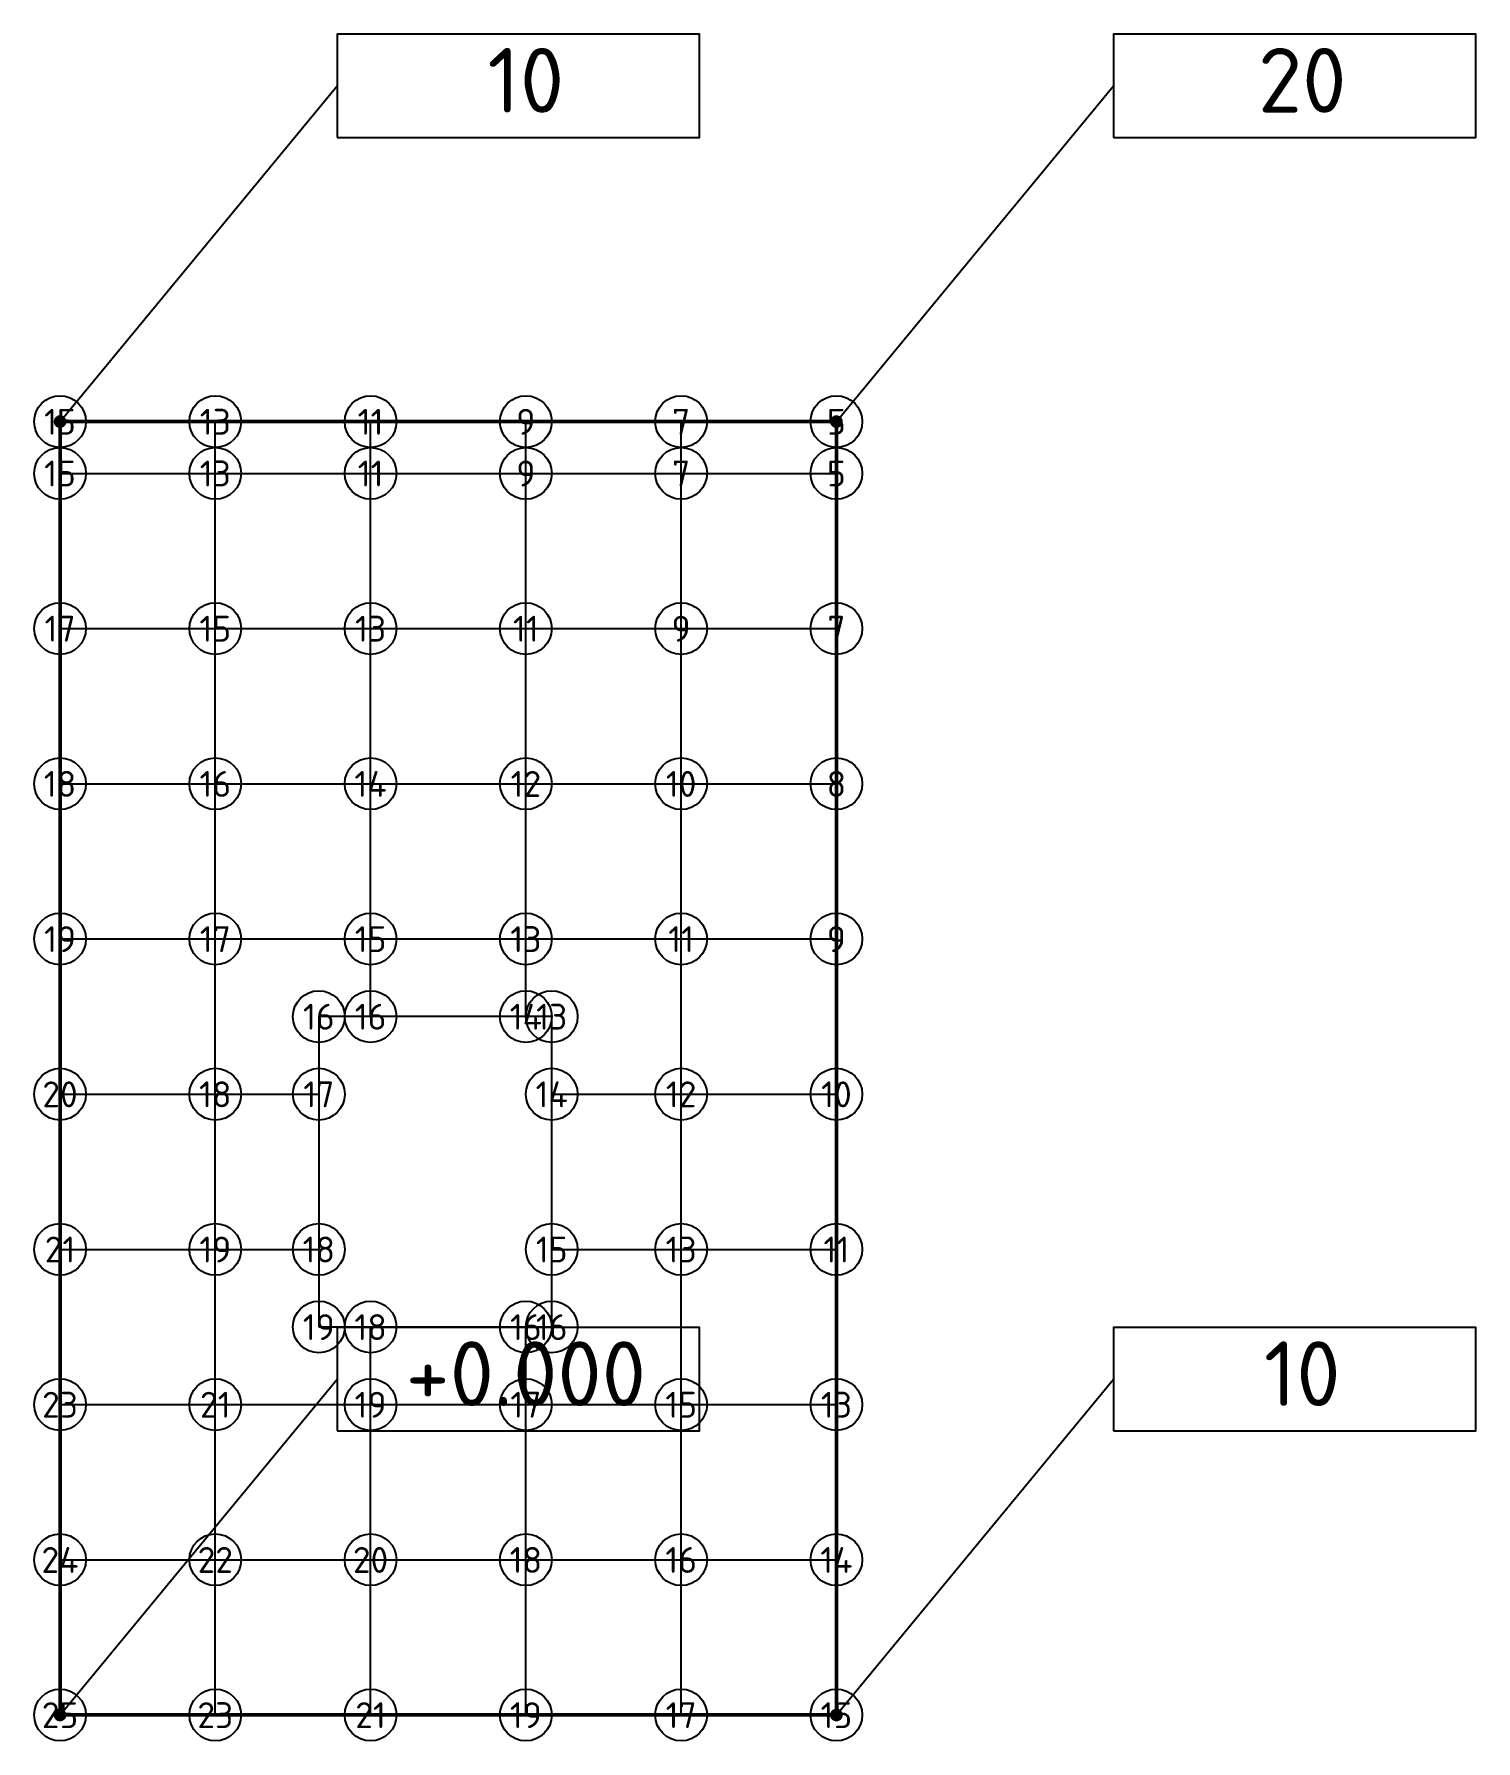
# Model space of a CAD drawing. Header units: millimetres. Extents: x -100 to 1164096, y -205848 to 318871.
# Drawn here: x -100 to 5471, y -100 to 6498 of the extents above; entities that cross this region are included whole.
import ezdxf
from ezdxf.enums import TextEntityAlignment as Align

# ---------------------------------------------------------------- set-up
doc = ezdxf.new("R2010")
doc.units = ezdxf.units.MM
doc.layers.add('контур', color=1, linetype='Continuous', lineweight=50)
for name, color, linetype in [('линии_высот', 8, 'Continuous'), ('областиvb', 1, 'Continuous'), ('опоры_текстvb', 9, 'Continuous'), ('опорыvb', 7, 'Continuous'), ('сеткаvb', 8, 'Continuous')]:
    doc.layers.add(name, color=color, linetype=linetype)
doc.styles.add('isocpeur', font='isocpeur.ttf')

# ---------------------------------------------------------------- blocks, each defined once
blk = doc.blocks.new('otmetka_oporvb')
at = {"linetype": 'ByBlock', "lineweight": -2}
blk.add_hatch(color=0, dxfattribs=at).paths.add_polyline_path([(-38, -32, 1), (38, 32, 1)])
at = {"color": 0, "linetype": 'ByBlock', "lineweight": -2}
blk.add_line((0, 0), (2142, 2596), dxfattribs=at)
at = {"color": 0}
blk.add_lwpolyline([(2142, 2196), (4942, 2196), (4942, 2996), (2142, 2996)], close=True, dxfattribs=at)
at = {"color": 0, "linetype": 'ByBlock', "lineweight": -2, "style": 'isocpeur'}
blk.add_attdef('OTM', text='', height=500, dxfattribs=at).set_placement((3600, 2639), align=Align.MIDDLE_CENTER)
blk = doc.blocks.new('opor_symb')
at = {"color": 0, "ltscale": 20}
blk.add_circle((0, 0), 100, dxfattribs=at)
at = {"layer": 'опоры_текстvb', "color": 0, "linetype": 'ByBlock', "lineweight": -2, "style": 'isocpeur'}
blk.add_attdef('COL', text='', height=100, dxfattribs=at).set_placement((0, -0.6), align=Align.MIDDLE_CENTER)

msp = doc.modelspace()

# ---------------------------------------------------------------- linework, layer by layer
at = {"layer": 'контур'}
msp.add_lwpolyline([(0, 0), (0, 5000), (3000, 5000), (3000, 0)], close=True, dxfattribs=at)
at = {"layer": 'линии_высот'}
msp.add_lwpolyline([(0, 0), (3000, 0), (3000, 5000), (0, 5000)], close=True, dxfattribs=at)
at = {"layer": 'областиvb'}
msp.add_lwpolyline([(1000, 1500), (1900, 1500), (1900, 2700), (1000, 2700)], close=True, dxfattribs=at)
at = {"layer": 'сеткаvb'}
for p, q in [((0, 0), (0, 5000)), ((0, 5000), (3000, 5000)), ((600, 0), (600, 5000)), ((1200, 2700), (1200, 5000)), ((1800, 2700), (1800, 5000)), ((2400, 0), (2400, 5000)), ((3000, 0), (3000, 5000)), ((0, 4800), (3000, 4800)), ((0, 4200), (3000, 4200)), ((0, 3600), (3000, 3600)), ((0, 3000), (3000, 3000)), ((1900, 2700), (1000, 2700)), ((0, 2400), (1000, 2400)), ((1900, 2400), (3000, 2400)), ((0, 1800), (1000, 1800)), ((1900, 1800), (3000, 1800)), ((1000, 1500), (1900, 1500)), ((1200, 0), (1200, 1500)), ((1800, 0), (1800, 1500)), ((0, 1200), (3000, 1200)), ((0, 600), (3000, 600)), ((0, 0), (3000, 0))]:
    msp.add_line(p, q, dxfattribs=at)

# ---------------------------------------------------------------- block references
at = {"xscale": 0.5, "yscale": 0.5, "zscale": 0.5}
for p, values in [((0, 5000), {'OTM': '10'}), ((3000, 5000), {'OTM': '20'}), ((0, 0), {'OTM': '+0.000'}), ((3000, 0), {'OTM': '10'})]:
    msp.add_blockref('otmetka_oporvb', p, dxfattribs=at).add_auto_attribs(values)
at = {"layer": 'опорыvb', "color": 221}
for p, values in [((0, 5000), {'COL': '15'}), ((600, 5000), {'COL': '13'}), ((1200, 5000), {'COL': '11'}), ((1800, 5000), {'COL': '9'}), ((2400, 5000), {'COL': '7'}), ((3000, 5000), {'COL': '5'}), ((0, 4800), {'COL': '15'}), ((600, 4800), {'COL': '13'}), ((1200, 4800), {'COL': '11'}), ((1800, 4800), {'COL': '9'}), ((2400, 4800), {'COL': '7'}), ((3000, 4800), {'COL': '5'}), ((600, 4200), {'COL': '15'}), ((1200, 4200), {'COL': '13'}), ((1800, 4200), {'COL': '11'}), ((2400, 4200), {'COL': '9'}), ((3000, 4200), {'COL': '7'}), ((600, 3600), {'COL': '16'}), ((1200, 3600), {'COL': '14'}), ((1800, 3600), {'COL': '12'}), ((2400, 3600), {'COL': '10'}), ((3000, 3600), {'COL': '8'}), ((1200, 3000), {'COL': '15'}), ((1800, 3000), {'COL': '13'}), ((2400, 3000), {'COL': '11'}), ((3000, 3000), {'COL': '9'}), ((1000, 2700), {'COL': '16'}), ((1200, 2700), {'COL': '16'}), ((1800, 2700), {'COL': '14'}), ((1900, 2700), {'COL': '13'}), ((1900, 2400), {'COL': '14'}), ((2400, 2400), {'COL': '12'}), ((3000, 2400), {'COL': '10'}), ((1900, 1800), {'COL': '15'}), ((2400, 1800), {'COL': '13'}), ((3000, 1800), {'COL': '11'}), ((1800, 1500), {'COL': '16'}), ((1900, 1500), {'COL': '16'}), ((2400, 1200), {'COL': '15'}), ((3000, 1200), {'COL': '13'}), ((2400, 600), {'COL': '16'}), ((3000, 600), {'COL': '14'}), ((3000, 0), {'COL': '15'})]:
    msp.add_blockref('opor_symb', p, dxfattribs=at).add_auto_attribs(values)
at = {"layer": 'опорыvb', "color": 2}
for p, values in [((0, 4200), {'COL': '17'}), ((0, 3600), {'COL': '18'}), ((0, 3000), {'COL': '19'}), ((600, 3000), {'COL': '17'}), ((0, 2400), {'COL': '20'}), ((600, 2400), {'COL': '18'}), ((1000, 2400), {'COL': '17'}), ((0, 1800), {'COL': '21'}), ((600, 1800), {'COL': '19'}), ((1000, 1800), {'COL': '18'}), ((1000, 1500), {'COL': '19'}), ((1200, 1500), {'COL': '18'}), ((0, 1200), {'COL': '23'}), ((600, 1200), {'COL': '21'}), ((1200, 1200), {'COL': '19'}), ((1800, 1200), {'COL': '17'}), ((0, 600), {'COL': '24'}), ((600, 600), {'COL': '22'}), ((1200, 600), {'COL': '20'}), ((1800, 600), {'COL': '18'}), ((600, 0), {'COL': '23'}), ((1200, 0), {'COL': '21'}), ((1800, 0), {'COL': '19'}), ((2400, 0), {'COL': '17'})]:
    msp.add_blockref('opor_symb', p, dxfattribs=at).add_auto_attribs(values)
at = {"layer": 'опорыvb', "color": 1}
msp.add_blockref('opor_symb', (0, 0), dxfattribs=at).add_auto_attribs({'COL': '25'})

doc.saveas('drawing.dxf')
